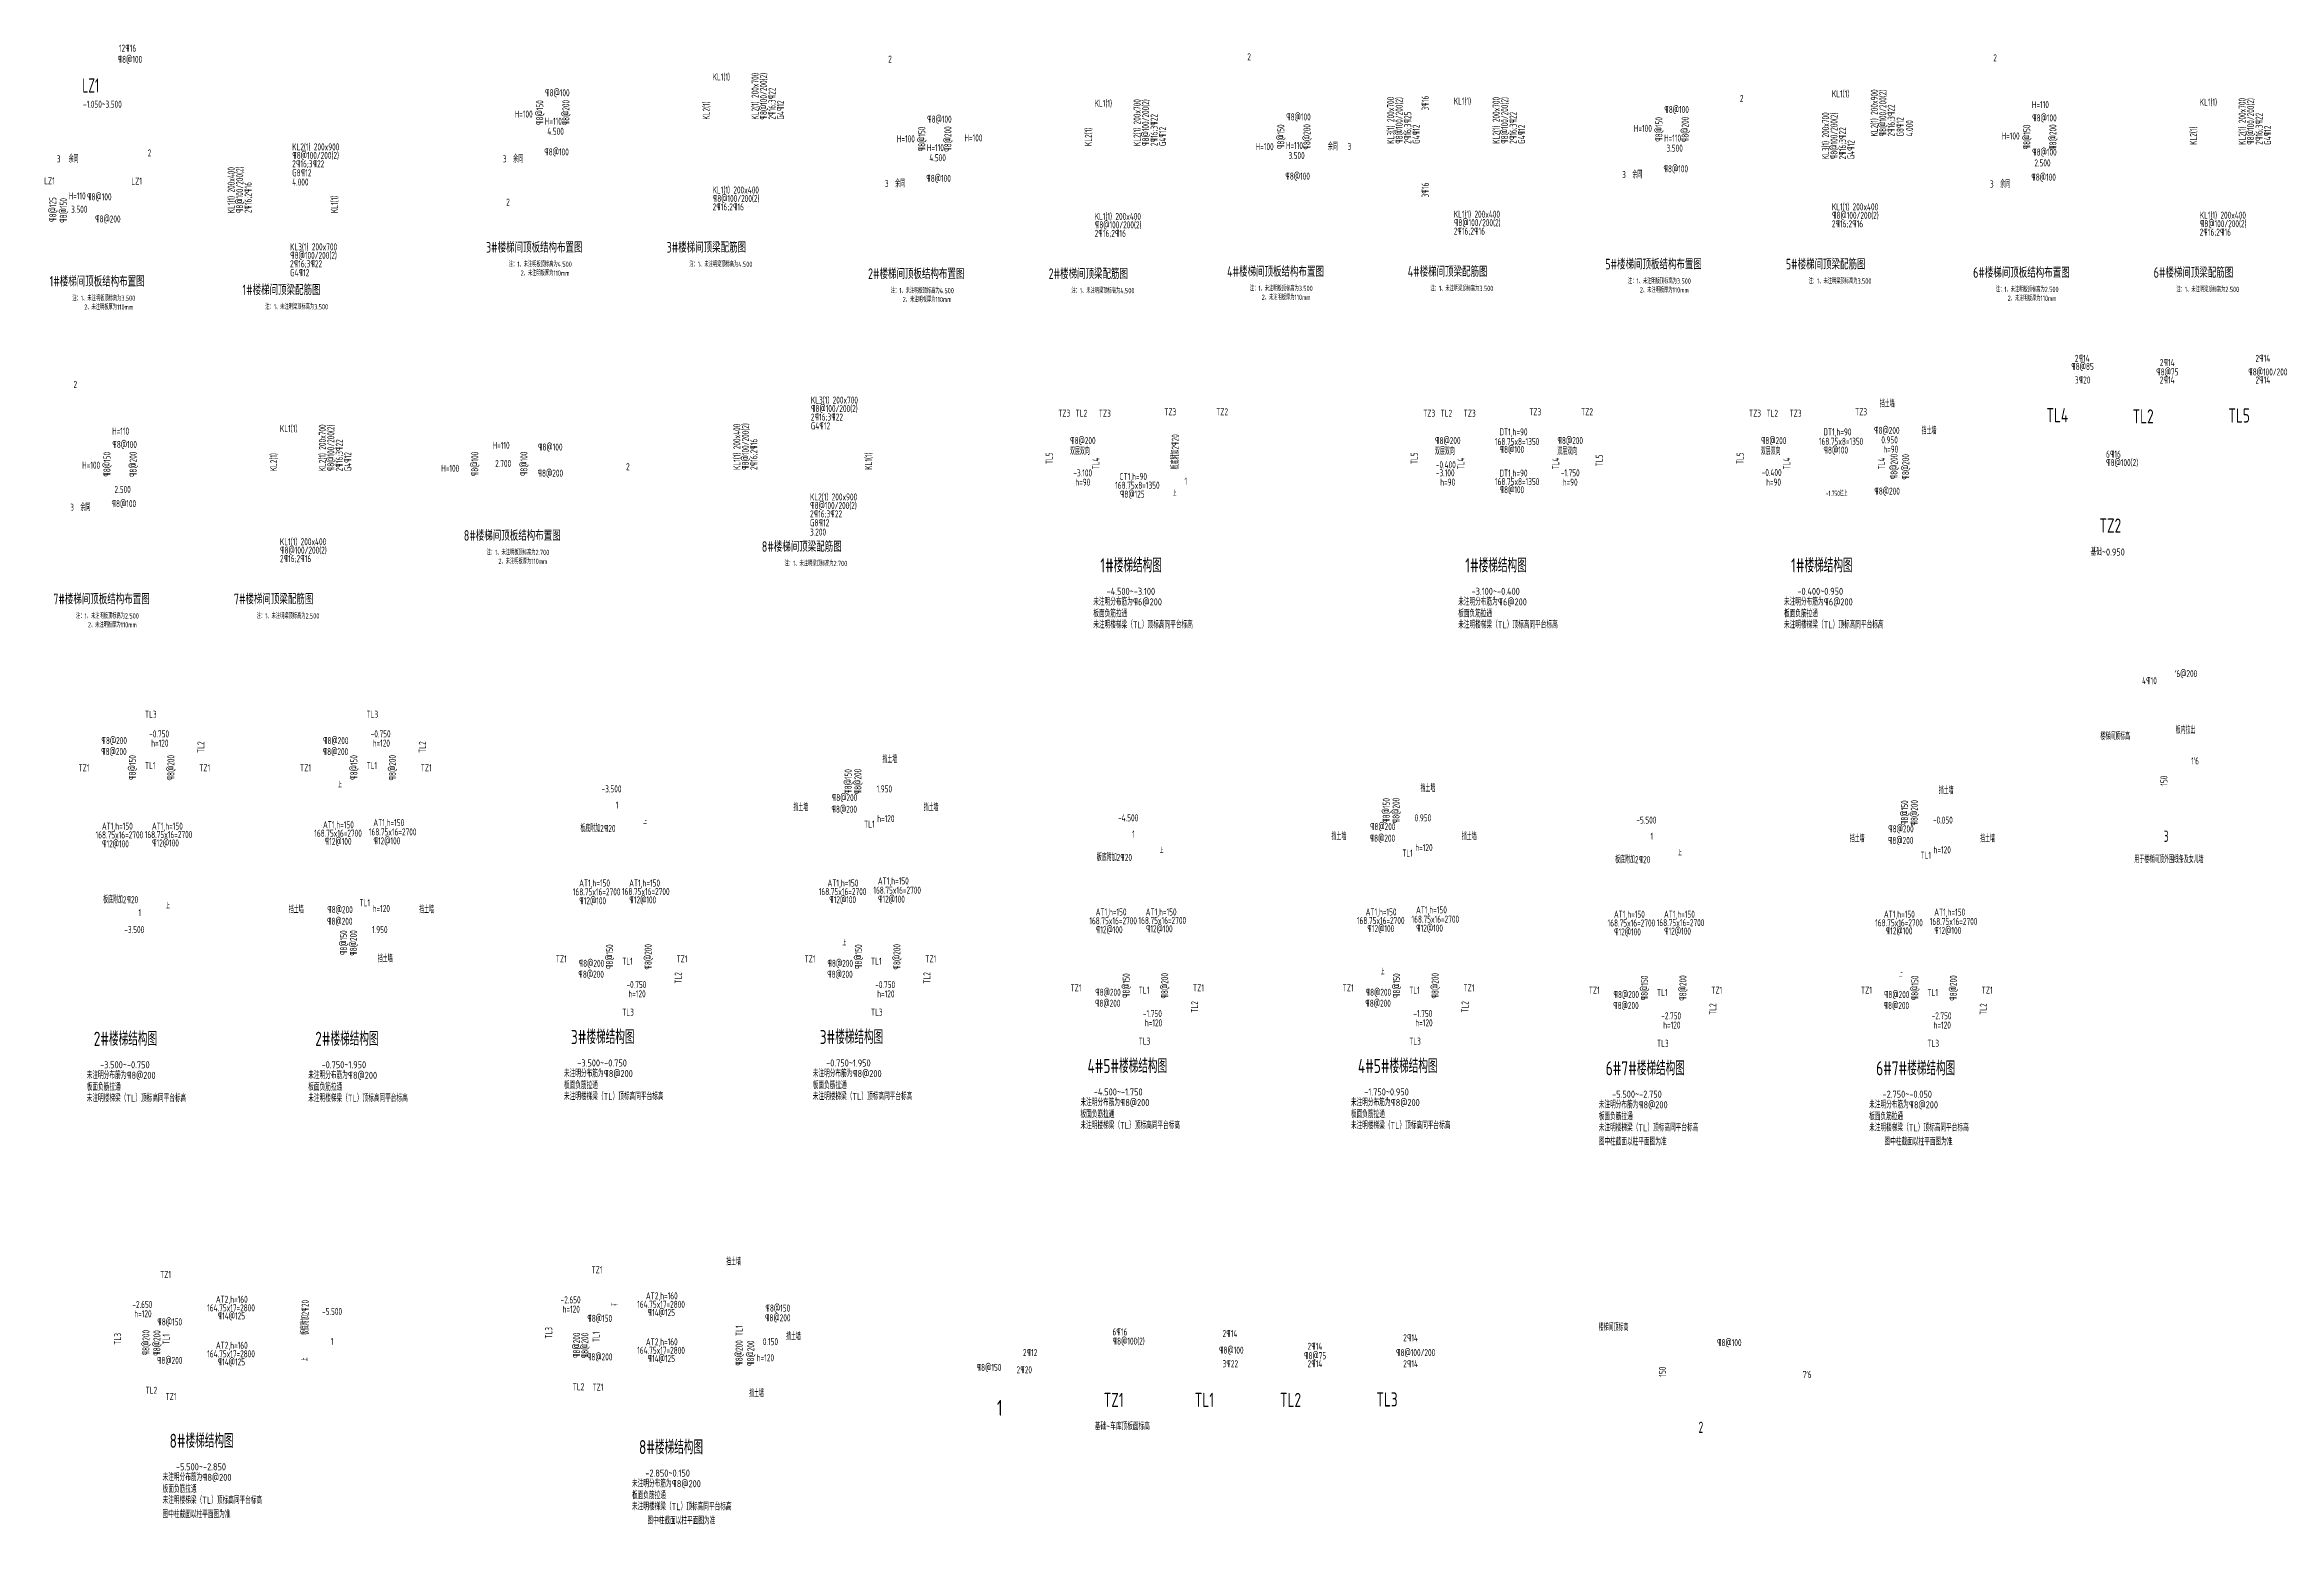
# Model space of a CAD drawing. Extents: x 2468086 to 6957054, y -3413633 to -667223.
# Drawn here: x 4957225 to 5115309, y -1425152 to -1320450 of the extents above; entities that cross this region are included whole.
import ezdxf
from ezdxf.enums import TextEntityAlignment as Align

# ---------------------------------------------------------------- set-up
doc = ezdxf.new("R2010")
doc.units = 0
doc.header["$LTSCALE"] = 100
doc.header["$MEASUREMENT"] = 0
doc.layers.get('0').update_dxf_attribs({"linetype": 'CONTINUOUS'})
for name, color, linetype in [('柱编号', 211, 'CONTINUOUS'), ('水平标注', 2, 'CONTINUOUS'), ('轴线__尺寸数字', 7, 'CONTINUOUS')]:
    doc.layers.add(name, color=color, linetype=linetype)
doc.styles.add('GB', font='gbxwxt.shx', dxfattribs={"width": 0.7, "height": 500, "bigfont": 'gbhzfs.shx'})

msp = doc.modelspace()

# ---------------------------------------------------------------- texts
at = {"style": 'GB', "width": 0.7}
for s, height, p in [('¶8@100', 500, (4962375, -1321738.1)), ('12¶16', 500, (4962476.6, -1320950)), ('LZ1', 1000, (4959884.1, -1323835.8)), ('-1.050~3.500', 500, (4959938.8, -1324914.6)), ('H=110', 500, (5097806.6, -1324942.1)), ('H=100', 500, (4990474.7, -1325609.9)), ('H=110', 500, (4992606.3, -1326118.8)), ('4.500', 500, (4992780.8, -1326828.7)), ('H=100', 500, (5069651.3, -1326621.5)), ('H=100', 500, (5017510.6, -1327362.3)), ('H=110', 500, (5019632.9, -1327987)), ('H=100', 500, (5022292, -1327296.9)), ('H=100', 500, (5042896.3, -1327915.8)), ('H=110', 500, (5045035, -1327830.5)), ('余同', 500, (5048006.1, -1327915)), ('H=110', 500, (5071785.8, -1327310.2)), ('3.500', 500, (5071960.4, -1328020.2)), ('H=100', 500, (5095666.3, -1327161.8)), ('余同', 500, (4958922.4, -1328787)), ('余同', 500, (4990363.7, -1328787)), ('4.500', 500, (5019807.5, -1328696.9)), ('3.500', 500, (5045209.6, -1328540.4)), ('余同', 500, (5069543.2, -1329904.3)), ('2.500', 500, (5097981.2, -1329067.9)), ('LZ1', 500, (4957192.6, -1330331)), ('H=110', 500, (4958922.4, -1331403.9)), ('¶8@100', 500, (4960211, -1331464.6)), ('LZ1', 500, (4963357.4, -1330349.1)), ('余同', 500, (5017390.3, -1330535.1)), ('余同', 500, (5095564, -1330571.8)), ('3.500', 500, (4959092.5, -1332348.4)), ('¶8@200', 500, (4960781.7, -1333034.7)), ('¶8@85', 500, (5100584.5, -1343466.7)), ('2¶14', 500, (5100846.8, -1342894.3)), ('¶8@75', 500, (5106593.6, -1343858.9)), ('2¶14', 500, (5106855.9, -1343194.3)), ('¶8@100/200', 500, (5113107, -1343858.9)), ('2¶14', 500, (5113622.7, -1342894.3)), ('3¶20', 500, (5100846.8, -1344426.8)), ('2¶14', 500, (5106855.9, -1344426.8)), ('2¶14', 500, (5113622.7, -1344426.8)), ('H=110', 500, (4961994.9, -1348045.7)), ('H=100', 500, (4959875.4, -1350457.4)), ('H=110', 500, (4988913.1, -1349050.9)), ('2.700', 500, (4989087.7, -1350335.4)), ('¶8@100', 500, (4992114.8, -1349171.7)), ('¶8@100(2)', 500, (5103049.4, -1350271.4)), ('6¶16', 500, (5103049.4, -1349673.2)), ('H=100', 500, (4985279.5, -1350676.2)), ('¶8@200', 500, (4992083.9, -1351021.7)), ('余同', 500, (4959752.3, -1353447.9)), ('2.500', 500, (4962169.5, -1352171.5)), ('上', 375, (5037035, -1352388.9)), ('-1.750往上', 375, (5083224.5, -1352388.9)), ('板内拉出', 500, (5107975, -1369202.3)), ('楼梯间顶标高', 500, (5102645.3, -1369643.3)), ('1′6', 500, (5109077.1, -1371382.8)), ('上', 375, (4977974.4, -1373010.1)), ('上', 375, (4999569.2, -1375616.4)), ('3', 800, (5107139.9, -1376862.2)), ('上', 375, (5036109.6, -1377666.4)), ('上', 375, (5072773.7, -1377825.1)), ('用于楼梯间顶外围线条及女儿墙', 500, (5105053.2, -1378355.8)), ('上', 375, (4965807.6, -1381586)), ('上', 375, (5013667, -1384192.2)), ('上', 375, (5051736.4, -1386242.2)), ('上', 375, (5088400.5, -1386401)), ('¶8@150', 500, (5008205, -1410100.8)), ('¶8@150', 500, (4965185.9, -1411075.4)), ('¶8@150', 500, (4995605, -1410827.4)), ('¶8@200', 500, (5008174.1, -1410791.9)), ('6¶16', 500, (5032766.8, -1411785.6)), ('2¶14', 500, (5040555, -1411904.2)), ('楼梯间顶标高', 500, (5067161.8, -1411461.2)), ('¶8@200', 500, (4965155, -1413801.1)), ('¶8@200', 500, (4995574.1, -1413553.1)), ('2¶12', 500, (5026427.5, -1413251.1)), ('¶8@100(2)', 500, (5032766.8, -1412437)), ('¶8@100', 500, (5040292.7, -1413076.7)), ('¶8@75', 500, (5046301.8, -1413468.8)), ('2¶14', 500, (5046564.1, -1412804.2)), ('¶8@100/200', 500, (5052815.1, -1413247.6)), ('2¶14', 500, (5053330.8, -1412204.2)), ('¶8@100', 500, (5075521.1, -1412543.7)), ('¶8@150', 500, (5023145.9, -1414299)), ('2¶20', 500, (5025981.5, -1414465.2)), ('3¶22', 500, (5040555, -1414036.7)), ('2¶14', 500, (5046564.1, -1414036.7)), ('2¶14', 500, (5053330.8, -1414036.7)), ('7′6', 500, (5081593.6, -1414800.7)), ('TL2 ', 500, (4964362, -1415918.1)), ('TL2 ', 500, (4994581.1, -1415670)), ('2', 800, (5074227.6, -1418680.1))]:
    msp.add_text(s, height=height, dxfattribs=at).set_placement(p)
for s, height, rotation, p in [('¶8@200', 500, 90, (4994344, -1326169.6)), ('¶8@150', 500, 90, (4992494, -1326138.7)), ('¶8@150', 500, 90, (5071673.6, -1327330.2)), ('¶8@200', 500, 90, (5073523.5, -1327361.1)), ('¶8@150', 500, 90, (5019520.7, -1328007)), ('¶8@200', 500, 90, (5021370.6, -1328037.8)), ('¶8@150', 500, 90, (5044922.7, -1327850.4)), ('¶8@200', 500, 90, (5046772.7, -1327881.3)), ('¶8@150', 500, 90, (5097694.3, -1327867.5)), ('¶8@200', 500, 90, (5099544.3, -1327898.3)), ('¶8@150', 500, 90, (4961882.6, -1351024.7)), ('¶8@200', 500, 90, (4963732.6, -1351055.6)), ('TL2 ', 500, 90, (4968520.5, -1370567.3)), ('TL2 ', 500, 90, (4984190, -1370567.3)), ('¶8@150', 500, 90, (4963677.9, -1372481.2)), ('¶8@200', 500, 90, (4966403.6, -1372524)), ('¶8@150', 500, 90, (4979347.4, -1372481.2)), ('¶8@200', 500, 90, (4982073.1, -1372524)), ('¶8@150', 500, 90, (5014313.3, -1373471.5)), ('¶8@200', 500, 90, (5015004.5, -1373502.4)), ('150', 500, 90, (5107398.9, -1372889.3)), ('¶8@150', 500, 90, (5052382.8, -1375521.5)), ('¶8@200', 500, 90, (5053073.9, -1375552.3)), ('¶8@150', 500, 90, (5089046.8, -1375680.2)), ('¶8@200', 500, 90, (5089738, -1375711.1)), ('¶8@150', 500, 90, (4978620.8, -1384881.2)), ('¶8@200', 500, 90, (4979311.9, -1384924)), ('¶8@150', 500, 90, (4997439.4, -1385871.5)), ('¶8@200', 500, 90, (5000165.1, -1385902.4)), ('¶8@150', 500, 90, (5015040, -1385871.5)), ('¶8@200', 500, 90, (5017765.7, -1385902.4)), ('TL2 ', 500, 90, (5002282, -1386895.4)), ('TL2 ', 500, 90, (5019882.6, -1386895.4)), ('¶8@150', 500, 90, (5033979.9, -1387921.5)), ('¶8@200', 500, 90, (5036705.6, -1387952.3)), ('¶8@150', 500, 90, (5053109.4, -1387921.5)), ('¶8@200', 500, 90, (5055835.1, -1387952.3)), ('¶8@150', 500, 90, (5070643.9, -1388080.2)), ('¶8@200', 500, 90, (5073369.7, -1388111.1)), ('¶8@150', 500, 90, (5089773.5, -1388080.2)), ('¶8@200', 500, 90, (5092499.2, -1388111.1)), ('TL2 ', 500, 90, (5038822.5, -1388945.3)), ('TL2 ', 500, 90, (5057952, -1388945.3)), ('TL2 ', 500, 90, (5075486.6, -1389104.1)), ('TL2 ', 500, 90, (5094616.1, -1389104.1)), ('上', 375, 270, (4997284.3, -1409454.4)), ('上', 375, 90, (4975816.7, -1413608.7)), ('150', 500, 90, (5071915.3, -1414707.2))]:
    msp.add_text(s, height=height, rotation=rotation, dxfattribs=at).set_placement(p)
at = {"ltscale": 0.1, "style": 'GB', "width": 0.8}
for s, height, p in [('注：1、未注明板顶标高为4.500', 375, (4990053.7, -1336172.2)), ('注：1、未注明梁顶标高为4.500', 375, (5002827.9, -1336172.2)), ('2、未注明板厚为110mm', 375, (4990891.6, -1336800.6)), ('注：1、未注明板顶标高为3.500', 375, (5069233.2, -1337363.7)), ('注：1、未注明梁顶标高为3.500', 375, (5082007.5, -1337363.7)), ('注：1、未注明板顶标高为3.500', 375, (4959182.7, -1338576.3)), ('2、未注明板厚为110mm', 375, (4960020.7, -1339204.7)), ('注：1、未注明梁顶标高为3.500', 375, (4972827.1, -1339180.8)), ('注：1、未注明板顶标高为4.500', 375, (5017080.4, -1338040.5)), ('2、未注明板厚为110mm', 375, (5017918.3, -1338668.8)), ('注：1、未注明梁顶标高为4.500', 375, (5029854.6, -1338040.5)), ('注：1、未注明板顶标高为3.500', 375, (5042482.4, -1337883.9)), ('2、未注明板厚为110mm', 375, (5043320.3, -1338512.3)), ('注：1、未注明梁顶标高为3.500', 375, (5055256.6, -1337883.9)), ('2、未注明板厚为110mm', 375, (5070071.2, -1337992)), ('注：1、未注明板顶标高为2.500', 375, (5095254, -1337954.6)), ('2、未注明板厚为110mm', 375, (5096092, -1338582.9)), ('注：1、未注明梁顶标高为2.500', 375, (5108028.3, -1337954.6)), ('注：1、未注明板顶标高为2.700', 375, (4988485, -1356563.3)), ('基础~0.950', 500, (5101957.1, -1356600.5)), ('2、未注明板厚为110mm', 375, (4989322.9, -1357191.7)), ('注：1、未注明梁顶标高为2.700', 375, (5009565.7, -1357346.4)), ('-4.500~-3.100', 500, (5032348.8, -1359381.6)), ('-3.100~-0.400', 500, (5058164.4, -1359381.6)), ('-0.400~0.950', 500, (5081216.4, -1359381.6)), ('注：1、未注明板顶标高为2.500', 375, (4959442.3, -1361058.2)), ('注：1、未注明梁顶标高为2.500', 375, (4972216.6, -1361058.2)), ('板面负筋拉通', 500, (5031404.1, -1360961.4)), ('未注明分布筋为¶6@200', 500, (5031404.1, -1360130.7)), ('板面负筋拉通', 500, (5057219.7, -1360961.4)), ('未注明分布筋为¶6@200', 500, (5057219.7, -1360130.7)), ('板面负筋拉通', 500, (5080271.7, -1360961.4)), ('未注明分布筋为¶6@200', 500, (5080271.7, -1360130.7)), ('2、未注明板厚为110mm', 375, (4960280.2, -1361686.5)), ('未注明楼梯梁（TL）顶标高同平台标高', 500, (5031404.1, -1361754.3)), ('未注明楼梯梁（TL）顶标高同平台标高', 500, (5057219.7, -1361754.3)), ('未注明楼梯梁（TL）顶标高同平台标高', 500, (5080271.7, -1361754.3)), ('-3.500~-0.750', 500, (4961142.7, -1392880.2)), ('-0.750~1.950', 500, (4976812.2, -1392880.2)), ('-3.500~-0.750', 500, (4994904.3, -1392756.8)), ('-0.750~1.950', 500, (5012504.8, -1392756.8)), ('板面负筋拉通', 500, (4960198, -1394460)), ('未注明分布筋为¶8@200', 500, (4960198, -1393629.3)), ('板面负筋拉通', 500, (4975867.6, -1394460)), ('未注明分布筋为¶8@200', 500, (4975867.6, -1393629.3)), ('板面负筋拉通', 500, (4993959.6, -1394336.6)), ('未注明分布筋为¶8@200', 500, (4993959.6, -1393505.9)), ('板面负筋拉通', 500, (5011560.1, -1394336.6)), ('未注明分布筋为¶8@200', 500, (5011560.1, -1393505.9)), ('未注明楼梯梁（TL）顶标高同平台标高', 500, (4960198, -1395252.9)), ('未注明楼梯梁（TL）顶标高同平台标高', 500, (4975867.6, -1395252.9)), ('未注明楼梯梁（TL）顶标高同平台标高', 500, (4993959.6, -1395129.5)), ('未注明楼梯梁（TL）顶标高同平台标高', 500, (5011560.1, -1395129.5)), ('板面负筋拉通', 500, (5030500, -1396386.5)), ('未注明分布筋为¶8@200', 500, (5030500, -1395555.8)), ('-4.500~-1.750', 500, (5031444.7, -1394806.7)), ('板面负筋拉通', 500, (5049629.6, -1396386.5)), ('未注明分布筋为¶8@200', 500, (5049629.6, -1395555.8)), ('-1.750~0.950', 500, (5050574.2, -1394806.7)), ('未注明分布筋为¶8@200', 500, (5067164.1, -1395714.6)), ('-5.500~-2.750', 500, (5068108.8, -1394965.5)), ('未注明分布筋为¶8@200', 500, (5086293.6, -1395714.6)), ('-2.750~-0.050', 500, (5087238.3, -1394965.5)), ('未注明楼梯梁（TL）顶标高同平台标高', 500, (5030500, -1397179.4)), ('未注明楼梯梁（TL）顶标高同平台标高', 500, (5049629.6, -1397179.4)), ('板面负筋拉通', 500, (5067164.1, -1396545.3)), ('未注明楼梯梁（TL）顶标高同平台标高', 500, (5067164.1, -1397338.2)), ('板面负筋拉通', 500, (5086293.6, -1396545.3)), ('未注明楼梯梁（TL）顶标高同平台标高', 500, (5086293.6, -1397338.2)), ('图中柱截面以柱平面图为准', 500, (5067164.1, -1398336)), ('图中柱截面以柱平面图为准', 500, (5087385.6, -1398336)), ('基础~车库顶板面标高', 500, (5031515.4, -1418471.9)), ('-5.500~-2.850', 500, (4966510.7, -1421329.8)), ('板面负筋拉通', 500, (4965566, -1422909.6)), ('未注明分布筋为¶8@200', 500, (4965566, -1422078.9)), ('未注明分布筋为¶8@200', 500, (4998773.3, -1422526.6)), ('-2.850~0.150', 500, (4999718, -1421777.5)), ('未注明楼梯梁（TL）顶标高同平台标高', 500, (4965566, -1423702.5)), ('图中柱截面以柱平面图为准', 500, (4965566, -1424700.3)), ('板面负筋拉通', 500, (4998773.3, -1423357.2)), ('未注明楼梯梁（TL）顶标高同平台标高', 500, (4998773.3, -1424150.2)), ('图中柱截面以柱平面图为准', 500, (4999865.2, -1425147.9))]:
    msp.add_text(s, height=height, dxfattribs=at).set_placement(p)
at = {"style": 'GB', "width": 0.7}
for s, p in [('4¶10', (5105600.2, -1365854.8)), ('′6@200', (5107934, -1365355))]:
    msp.add_text(s, height=500, dxfattribs=at).set_placement(p, align=Align.BOTTOM_LEFT)
at = {"layer": '柱编号', "style": 'GB', "width": 0.7}
for s, p in [('2', (5016900.9, -1321719.2)), ('2', (5042303, -1321562.6)), ('2', (5095074.6, -1321633.3)), ('¶8@100', (4992615.9, -1324100.7)), ('¶8@100', (5071795.5, -1325292.2)), ('2', (5077143.9, -1324506.6)), ('¶8@100', (5019642.6, -1325969)), ('¶8@100', (5045044.6, -1325812.4)), ('¶8@100', (5097816.3, -1325883.1)), ('2', (4964512.2, -1328359.1)), ('¶8@100', (4992557.7, -1328290.4)), ('3', (5049392.5, -1327904.1)), ('¶8@100', (5097816.3, -1328299.8)), ('3', (4958081.7, -1328776.1)), ('3', (4989639.9, -1328776.1)), ('¶8@100', (5044986.4, -1330002.1)), ('3', (5068819.5, -1329893.4)), ('¶8@100', (5071737.3, -1329481.9)), ('3', (5016666.6, -1330524.2)), ('¶8@100', (5019584.4, -1330158.7)), ('3', (5094840.3, -1330560.9)), ('¶8@100', (5097758, -1330072.8)), ('2', (4989874.3, -1331838.3)), ('2', (4959262.9, -1344736.9)), ('TZ3', (5028925.3, -1346773.4)), ('TL2', (5030158.5, -1346782.6)), ('TZ3', (5031793.5, -1346785.1)), ('TZ3', (5036428.4, -1346676.6)), ('TZ2', (5040095.5, -1346676.6)), ('TZ3', (5054740.9, -1346773.4)), ('TL2', (5055974.1, -1346782.6)), ('TZ3', (5057609.1, -1346785.1)), ('TZ3', (5062244, -1346676.6)), ('TZ2', (5065911.1, -1346676.6)), ('TZ3', (5077792.9, -1346773.4)), ('TL2', (5079026.1, -1346782.6)), ('TZ3', (5080661.1, -1346785.1)), ('TZ3', (5085296, -1346676.6)), ('挡土墙', (5087046.9, -1346110.5)), ('¶8@100', (4962004.6, -1348986.7)), ('¶8@200', (5029758.2, -1348713.1)), ('¶8@200', (5055573.8, -1348713.1)), ('168.75x8=1350', (5059820.1, -1348783.6)), ('DT1,h=90', (5060140.8, -1348101)), ('¶8@200', (5064238, -1348713.1)), ('¶8@200', (5078625.8, -1348713.1)), ('168.75x8=1350', (5082734.4, -1348768.3)), ('DT1,h=90', (5083055.1, -1348101)), ('¶8@200', (5086632.1, -1347991.1)), ('0.950', (5087157.5, -1348664.4)), ('挡土墙', (5090006.2, -1348026.5)), ('双层双向', (5029758.2, -1349468.7)), ('双层双向', (5055573.8, -1349468.7)), ('-0.400', (5055641.8, -1350424.3)), ('¶8@100', (5060142, -1349343.1)), ('双层双向', (5064238, -1349468.7)), ('双层双向', (5078625.8, -1349468.7)), ('¶8@100', (5083056.3, -1349386.5)), ('h=90', (5087293.7, -1349320.1)), ('2', (4998352.3, -1350563.2)), ('-3.100', (5029997.9, -1350999.9)), ('h=90', (5030134, -1351655.6)), ('168.75x8=1350', (5032954.5, -1351876.2)), ('CT1,h=90', (5033275.2, -1351257.9)), ('1', (5037859.5, -1351582.8)), ('-3.100', (5055641.8, -1350999.9)), ('h=90', (5055949.6, -1351655.6)), ('168.75x8=1350', (5059820.1, -1351616.6)), ('¶8@100', (5060142, -1352189.1)), ('DT1,h=90', (5060140.8, -1351012)), ('-1.750', (5064477.7, -1350999.9)), ('h=90', (5064613.8, -1351655.6)), ('-0.400', (5078693.8, -1350966.6)), ('h=90', (5079001.6, -1351655.6)), ('3', (4959028.5, -1353436.9)), ('¶8@100', (4961946.3, -1353176.4)), ('¶8@125', (5033276.5, -1352503.3)), ('¶8@200', (5086653, -1352291.3)), ('TL3', (4964319.3, -1368084.8)), ('-0.750', (4964619.9, -1369469.1)), ('TL3', (4979988.8, -1368084.8)), ('-0.750', (4980289.4, -1369469.1)), ('¶8@200', (4961211.9, -1370717.3)), ('¶8@200', (4961232.8, -1369942.2)), ('h=120', (4964756.1, -1370124.8)), ('¶8@200', (4976881.5, -1370721.2)), ('¶8@200', (4976902.3, -1369946.1)), ('h=120', (4980425.6, -1370124.8)), ('TZ1', (4959618.6, -1371871.3)), ('TL1', (4964319.3, -1371706.6)), ('TZ1', (4968159, -1371871.3)), ('TZ1', (4975288.1, -1371871.3)), ('TL1', (4979988.8, -1371706.6)), ('TZ1', (4983828.5, -1371871.3)), ('挡土墙', (5016484.9, -1371269.9)), ('-3.500', (4996620.6, -1373360.1)), ('¶8@200', (5012898.7, -1373979.5)), ('1.950', (5016076.3, -1373360.1)), ('挡土墙', (5054554.4, -1373319.9)), ('挡土墙', (5091218.4, -1373478.7)), ('AT1,h=150', (4980476.5, -1375747.6)), ('1', (4997619.6, -1374507.1)), ('挡土墙', (5010189.2, -1374677)), ('¶8@200', (5012877.9, -1374801.5)), ('h=120', (5016118.2, -1375465.6)), ('挡土墙', (5019409.3, -1374677)), ('-4.500', (5033161, -1375410.1)), ('0.950', (5054145.7, -1375410.1)), ('-5.500', (5069825.1, -1375568.8)), ('-0.050', (5090809.8, -1375568.8)), ('168.75x16=2700', (4960824.3, -1376615.9)), ('AT1,h=150', (4961273, -1375994.9)), ('¶12@100', (4961274.3, -1377248.4)), ('168.75x16=2700', (4964301.4, -1376590.7)), ('AT1,h=150', (4964814.1, -1375994.9)), ('¶12@100', (4964815.4, -1377188.9)), ('168.75x16=2700', (4976294.2, -1376500)), ('AT1,h=150', (4976912.5, -1375896.6)), ('¶12@100', (4977028.2, -1377073.8)), ('168.75x16=2700', (4980155.8, -1376405.6)), ('¶12@100', (4980477.8, -1377041)), ('板底附加2¶20', (4995117.8, -1376160.3)), ('TL1', (5015188.9, -1375851.9)), ('1', (5034160.1, -1376557.1)), ('挡土墙', (5048258.6, -1376726.9)), ('¶8@200', (5050947.3, -1376851.5)), ('¶8@200', (5050968.2, -1376029.5)), ('挡土墙', (5057478.7, -1376726.9)), ('1', (5070824.1, -1376715.8)), ('挡土墙', (5084922.7, -1376885.7)), ('¶8@200', (5087611.4, -1377010.3)), ('¶8@200', (5087632.2, -1376188.2)), ('挡土墙', (5094142.8, -1376885.7)), ('板底附加2¶20', (5031658.3, -1378210.3)), ('TL1', (5053258.4, -1377901.8)), ('h=120', (5054187.6, -1377515.5)), ('板底附加2¶20', (5068322.4, -1378369.1)), ('TL1', (5089922.5, -1378060.6)), ('h=120', (5090851.7, -1377674.3)), ('AT1,h=150', (4995034.6, -1380021.5)), ('AT1,h=150', (4998575.7, -1380021.5)), ('AT1,h=150', (5012605.1, -1380021.5)), ('168.75x16=2700', (5015848.4, -1380530.5)), ('AT1,h=150', (5016169, -1379872.6)), ('板底附加2¶20', (4961356.3, -1381201.3)), ('1', (4963858.1, -1382116)), ('挡土墙', (4974496.6, -1381906)), ('¶8@200', (4977206.2, -1381907.2)), ('TL1', (4979496.4, -1381415)), ('h=120', (4980425.6, -1381827.5)), ('挡土墙', (4983716.7, -1381906)), ('168.75x16=2700', (4994585.9, -1380642.5)), ('¶12@100', (4995035.8, -1381275)), ('168.75x16=2700', (4998063, -1380617.3)), ('¶12@100', (4998577, -1381215.6)), ('168.75x16=2700', (5011986.8, -1380624.9)), ('¶12@100', (5012720.8, -1381198.7)), ('¶12@100', (5016170.3, -1381165.9)), ('AT1,h=150', (5031575, -1382071.5)), ('AT1,h=150', (5035116.1, -1382071.5)), ('AT1,h=150', (5050674.5, -1382071.5)), ('AT1,h=150', (5054238.5, -1381922.5)), ('AT1,h=150', (5090902.5, -1382081.3)), ('-3.500', (4962859, -1383318.9)), ('¶8@200', (4977185.3, -1382729.2)), ('1.950', (4980383.8, -1383318.9)), ('168.75x16=2700', (5031126.4, -1382692.5)), ('¶12@100', (5031576.3, -1383325)), ('168.75x16=2700', (5034603.4, -1382667.3)), ('¶12@100', (5035117.4, -1383265.5)), ('168.75x16=2700', (5050056.2, -1382674.8)), ('¶12@100', (5050790.2, -1383248.7)), ('168.75x16=2700', (5053917.8, -1382580.5)), ('¶12@100', (5054239.7, -1383215.9)), ('168.75x16=2700', (5067790.4, -1382851.2)), ('AT1,h=150', (5068239.1, -1382230.2)), ('¶12@100', (5068240.4, -1383483.8)), ('168.75x16=2700', (5071267.5, -1382826)), ('AT1,h=150', (5071780.2, -1382230.2)), ('¶12@100', (5071781.5, -1383424.3)), ('168.75x16=2700', (5086720.3, -1382833.6)), ('AT1,h=150', (5087338.6, -1382230.2)), ('¶12@100', (5087454.3, -1383407.5)), ('168.75x16=2700', (5090581.9, -1382739.2)), ('¶12@100', (5090903.8, -1383374.6)), ('挡土墙', (4980792.4, -1385380.9)), ('TZ1', (4993380.1, -1385395.5)), ('¶8@200', (4994973.5, -1386479.9)), ('¶8@200', (4994994.4, -1385704.9)), ('TL1', (4998080.8, -1385560.2)), ('TZ1', (5001920.5, -1385395.5)), ('TZ1', (5010980.7, -1385395.5)), ('¶8@200', (5012574, -1386479.9)), ('¶8@200', (5012594.9, -1385704.9)), ('TL1', (5015681.3, -1385560.2)), ('TZ1', (5019521.1, -1385395.5)), ('-0.750', (4998381.5, -1387209.9)), ('h=120', (4998517.6, -1387865.6)), ('-0.750', (5015982, -1387209.9)), ('h=120', (5016118.2, -1387865.6)), ('TZ1', (5029795.7, -1387445.5)), ('¶8@200', (5031513.9, -1388529.9)), ('¶8@200', (5031534.8, -1387754.8)), ('TL1', (5034621.3, -1387610.2)), ('TZ1', (5038461, -1387445.5)), ('TZ1', (5049050.1, -1387445.5)), ('¶8@200', (5050643.5, -1388529.9)), ('¶8@200', (5050664.3, -1387754.8)), ('TL1', (5053750.8, -1387610.2)), ('TZ1', (5057590.5, -1387445.5)), ('TZ1', (5066459.8, -1387604.2)), ('¶8@200', (5068198.9, -1387913.6)), ('TL1', (5071285.3, -1387768.9)), ('TZ1', (5075125.1, -1387604.2)), ('TZ1', (5085714.2, -1387604.2)), ('¶8@200', (5087328.4, -1387913.6)), ('TL1', (5090414.9, -1387768.9)), ('TZ1', (5094254.6, -1387604.2)), ('TL3', (4998080.8, -1389160.2)), ('TL3', (5015681.3, -1389160.2)), ('-1.750', (5034921.9, -1389259.8)), ('h=120', (5035058.1, -1389915.5)), ('-1.750', (5054051.4, -1389259.8)), ('h=120', (5054187.6, -1389915.5)), ('¶8@200', (5068178, -1388688.7)), ('-2.750', (5071586, -1389418.6)), ('¶8@200', (5087307.5, -1388688.7)), ('-2.750', (5090715.5, -1389418.6)), ('TL3', (5034621.3, -1391210.2)), ('TL3', (5053750.8, -1391210.2)), ('TL3', (5071285.3, -1391368.9)), ('h=120', (5071722.2, -1390074.3)), ('TL3', (5090414.9, -1391368.9)), ('h=120', (5090851.7, -1390074.3)), ('TZ1', (4995912.8, -1407388.9)), ('挡土墙', (5005430.3, -1406833.8)), ('TZ1', (4965388.7, -1407721)), ('-2.650', (4963429.6, -1409845.2)), ('h=120', (4963565.7, -1410500.9)), ('164.75x17=2800', (4968719.3, -1410083.3)), ('AT2,h=160', (4969337.6, -1409479.9)), ('¶14@125', (4969453.3, -1410657.1)), ('-5.500', (4976845.7, -1410338.2)), ('-2.650', (4993725.1, -1409518.4)), ('h=120', (4993861.3, -1410174.1)), ('164.75x17=2800', (4999138.4, -1409835.2)), ('AT2,h=160', (4999756.7, -1409231.8)), ('¶14@125', (4999872.4, -1410409)), ('挡土墙', (5009671.4, -1412112.9)), ('164.75x17=2800', (4968719.3, -1413337.1)), ('AT2,h=160', (4969337.6, -1412733.7)), ('1', (4977466.3, -1412456.6)), ('164.75x17=2800', (4999138.4, -1413089.1)), ('AT2,h=160', (4999756.7, -1412485.7)), ('¶14@125', (4999872.4, -1413662.9)), ('h=120', (5007599.3, -1413616.7)), ('0.150', (5008029.5, -1412474.6)), ('¶14@125', (4969453.3, -1413911)), ('TZ1', (4965776.6, -1416360.3)), ('TZ1', (4995976.5, -1415694.9)), ('挡土墙', (5007055.4, -1416138.2))]:
    msp.add_text(s, height=500, dxfattribs=at).set_placement(p)
for s, p in [('¶8@125', (4958049.3, -1333000)), ('¶8@150', (4958794.7, -1333063.2)), ('¶8@100', (4987897.5, -1350995.9)), ('¶8@100', (4991378.4, -1350987)), ('TL5', (5028541.9, -1350131.4)), ('TL4', (5031840.1, -1350512.6)), ('板底附加2¶20', (5037457, -1350501)), ('TL5', (5054357.4, -1350131.4)), ('TL4', (5057655.7, -1350512.6)), ('TL4', (5064363.7, -1350512.6)), ('TL5', (5067441.9, -1350283.4)), ('TL5', (5077409.4, -1350131.4)), ('TL4', (5080707.7, -1350512.6)), ('TL4', (5087415.7, -1350512.6)), ('¶8@200', (5088303.3, -1351210)), ('¶8@200', (5089125.3, -1351230.9)), ('板底附加2¶20', (4975904, -1411758.8)), ('TL3', (4993129.2, -1412016.1)), ('TL1', (5006596.4, -1411824.9)), ('TL3', (4962632.1, -1412435.8)), ('¶8@200', (4964639, -1413208.1)), ('¶8@200', (4965414.1, -1413229)), ('TL1', (4966060.4, -1412424.1)), ('¶8@200', (4995102.6, -1413394.3)), ('¶8@200', (4995687.8, -1413415.2)), ('TL1', (4996481.8, -1412261.4)), ('¶8@200', (5006598.6, -1413934)), ('¶8@200', (5007420.6, -1413954.9))]:
    msp.add_text(s, height=500, rotation=90, dxfattribs=at).set_placement(p)
at = {"layer": '水平标注', "style": 'GB', "width": 0.7}
for s, p in [('KL1(1)  ', (5004477.8, -1322982.2)), ('KL1(1)  ', (5031504.5, -1324850.5)), ('KL1(1)  ', (5056906.5, -1324693.9)), ('KL1(1)  ', (5083657.4, -1324173.7)), ('KL1(1)  ', (5109678.2, -1324764.6)), ('KL2(1) 200x900', (4974733.7, -1327933.7)), ('¶8@100/200(2)', (4974733.7, -1328533.7)), ('2¶16;3¶22 ', (4974733.7, -1329133.7)), ('G8¶12', (4974733.7, -1329761.5)), ('4.000', (4974733.7, -1330419.1)), ('¶8@100/200(2)', (5004477.8, -1331582.2)), ('KL1(1) 200x400', (5004477.8, -1330982.2)), ('2¶16;2¶16', (5004477.8, -1332182.2)), ('KL1(1) 200x400', (5031504.5, -1332850.5)), ('KL1(1) 200x400', (5056906.5, -1332693.9)), ('¶8@100/200(2)', (5083657.4, -1332773.7)), ('KL1(1) 200x400', (5083657.4, -1332173.7)), ('KL1(1) 200x400', (5109678.2, -1332764.6)), ('¶8@100/200(2)', (5031504.5, -1333450.5)), ('2¶16;2¶16', (5031504.5, -1334050.5)), ('¶8@100/200(2)', (5056906.5, -1333293.9)), ('2¶16;2¶16', (5056906.5, -1333893.9)), ('2¶16;2¶16', (5083657.4, -1333373.7)), ('¶8@100/200(2)', (5109678.2, -1333364.6)), ('2¶16;2¶16', (5109678.2, -1333964.6)), ('¶8@100/200(2)', (4974583.4, -1335606.3)), ('2¶16;3¶22 ', (4974583.4, -1336206.3)), ('KL3(1) 200x700', (4974583.4, -1335006.3)), ('G4¶12', (4974583.4, -1336834.1)), ('KL3(1) 200x700', (5011427.6, -1345848.1)), ('¶8@100/200(2)', (5011427.6, -1346448.1)), ('2¶16;3¶22 ', (5011427.6, -1347048.1)), ('KL1(1)  ', (4973866.4, -1347868.2)), ('G4¶12', (5011427.6, -1347675.9)), ('¶8@100/200(2)', (5011366.1, -1353304)), ('KL2(1) 200x900', (5011366.1, -1352704)), ('2¶16;3¶22 ', (5011366.1, -1353904)), ('3.200', (5011366.1, -1355189.4)), ('G8¶12', (5011366.1, -1354531.8)), ('¶8@100/200(2)', (4973866.4, -1356468.2)), ('KL1(1) 200x400', (4973866.4, -1355868.2)), ('2¶16;2¶16', (4973866.4, -1357068.2))]:
    msp.add_text(s, height=500, dxfattribs=at).set_placement(p)
for s, p in [('KL2(1) 200x700', (5007728.4, -1325756.3)), ('¶8@100/200(2)', (5008328.4, -1325756.3)), ('2¶16;3¶22 ', (5008928.4, -1325756.3)), ('G4¶12', (5009528.4, -1325756.3)), ('3¶16', (5055137.9, -1325099.8)), ('KL2(1) 200x900', (5086908, -1326947.8)), ('¶8@100/200(2)', (5087508, -1326947.8)), ('KL2(1) ', (5004278.4, -1325756.3)), ('KL2(1) 200x700', (5034755.1, -1327624.6)), ('¶8@100/200(2)', (5035355.1, -1327624.6)), ('2¶16;3¶22 ', (5035955.1, -1327624.6)), ('KL3(1) 200x700', (5052695.4, -1327468)), ('¶8@100/200(2)', (5053295.4, -1327468)), ('2¶16;3¶25', (5053895.4, -1327468)), ('KL2(1) 200x700', (5060157.1, -1327468)), ('¶8@100/200(2)', (5060757.1, -1327468)), ('2¶16;3¶22 ', (5061357.1, -1327468)), ('KL3(1) 200x700', (5083458, -1328564.3)), ('¶8@100/200(2)', (5084058, -1328564.3)), ('2¶16;3¶22 ', (5088108, -1326947.8)), ('G8¶12', (5088735.8, -1326947.8)), ('4.000', (5089393.4, -1326947.8)), ('KL2(1) 200x700', (5112928.8, -1327538.7)), ('¶8@100/200(2)', (5113528.8, -1327538.7)), ('2¶16;3¶22 ', (5114128.8, -1327538.7)), ('KL2(1) ', (5031305.1, -1327624.6)), ('G4¶12', (5036555.1, -1327624.6)), ('G4¶12', (5054495.4, -1327468)), ('G4¶12', (5061957.1, -1327468)), ('2¶16;3¶22 ', (5084658, -1328564.3)), ('G4¶12', (5085258, -1328564.3)), ('KL2(1) ', (5109478.8, -1327538.7)), ('G4¶12', (5114728.8, -1327538.7)), ('KL1(1) 200x400', (4970667, -1332378.1)), ('¶8@100/200(2)', (4971267, -1332378.1)), ('2¶16;2¶16', (4971867, -1332378.1)), ('3¶16', (5055137.9, -1331252.9)), ('KL1(1)  ', (4977974.2, -1332367.6)), ('KL2(1) 200x700', (4977117.1, -1350642.3)), ('¶8@100/200(2)', (4977717.1, -1350642.3)), ('KL1(1) 200x400', (5006443.5, -1350543.7)), ('¶8@100/200(2)', (5007043.5, -1350543.7)), ('KL2(1) ', (4973667.1, -1350642.3)), ('2¶16;3¶22 ', (4978317.1, -1350642.3)), ('G4¶12', (4978917.1, -1350642.3)), ('2¶16;2¶16', (5007643.5, -1350543.7)), ('KL1(1)  ', (5015756.8, -1350533.1))]:
    msp.add_text(s, height=500, rotation=90, dxfattribs=at).set_placement(p)
at = {"layer": '轴线__尺寸数字', "style": 'GB', "width": 0.8}
for s, height, p in [('3#楼梯间顶板结构布置图', 750, (4988447.6, -1335162.3)), ('3#楼梯间顶梁配筋图', 750, (5001221.9, -1335162.3)), ('5#楼梯间顶板结构布置图', 750, (5067627.2, -1336353.7)), ('5#楼梯间顶梁配筋图', 750, (5080401.5, -1336353.7)), ('1#楼梯间顶板结构布置图', 750, (4957576.7, -1337566.4)), ('1#楼梯间顶梁配筋图', 750, (4971221, -1338170.9)), ('2#楼梯间顶板结构布置图', 750, (5015474.3, -1337030.5)), ('2#楼梯间顶梁配筋图', 750, (5028248.6, -1337030.5)), ('4#楼梯间顶板结构布置图', 750, (5040876.4, -1336874)), ('4#楼梯间顶梁配筋图', 750, (5053650.6, -1336874)), ('6#楼梯间顶板结构布置图', 750, (5093648, -1336944.7)), ('6#楼梯间顶梁配筋图', 750, (5106422.3, -1336944.7)), ('TL4', 1000, (5098831.9, -1347169.5)), ('TL2', 1000, (5104926.6, -1347249.3)), ('TL5', 1000, (5111703.1, -1347187.2)), ('8#楼梯间顶板结构布置图', 750, (4986878.9, -1355553.4)), ('TZ2', 1000, (5102582.6, -1354976)), ('8#楼梯间顶梁配筋图', 750, (5007959.6, -1356336.5)), ('1#楼梯结构图', 1000, (5031900.3, -1357794.8)), ('1#楼梯结构图', 1000, (5057715.9, -1357794.8)), ('1#楼梯结构图', 1000, (5080767.9, -1357794.8)), ('7#楼梯间顶板结构布置图', 750, (4957836.3, -1360048.3)), ('7#楼梯间顶梁配筋图', 750, (4970610.5, -1360048.3)), ('2#楼梯结构图', 1000, (4960694.2, -1391293.4)), ('2#楼梯结构图', 1000, (4976363.7, -1391293.4)), ('3#楼梯结构图', 1000, (4994455.7, -1391169.9)), ('3#楼梯结构图', 1000, (5012056.3, -1391169.9)), ('4#5#楼梯结构图', 1000, (5030996.2, -1393219.9)), ('4#5#楼梯结构图', 1000, (5050125.7, -1393219.9)), ('6#7#楼梯结构图', 1000, (5067660.3, -1393378.7)), ('6#7#楼梯结构图', 1000, (5086789.8, -1393378.7)), ('1', 1125, (5024596.8, -1417477.2)), ('TZ1', 1000, (5032140.9, -1416847.4)), ('TL1', 1000, (5038580.7, -1416845.8)), ('TL2', 1000, (5044607.6, -1416845.6)), ('TL3', 1000, (5051432.8, -1416814.6)), ('8#楼梯结构图', 1000, (4966062.2, -1419743)), ('8#楼梯结构图', 1000, (4999269.5, -1420190.6))]:
    msp.add_text(s, height=height, dxfattribs=at).set_placement(p)

doc.saveas('drawing.dxf')
